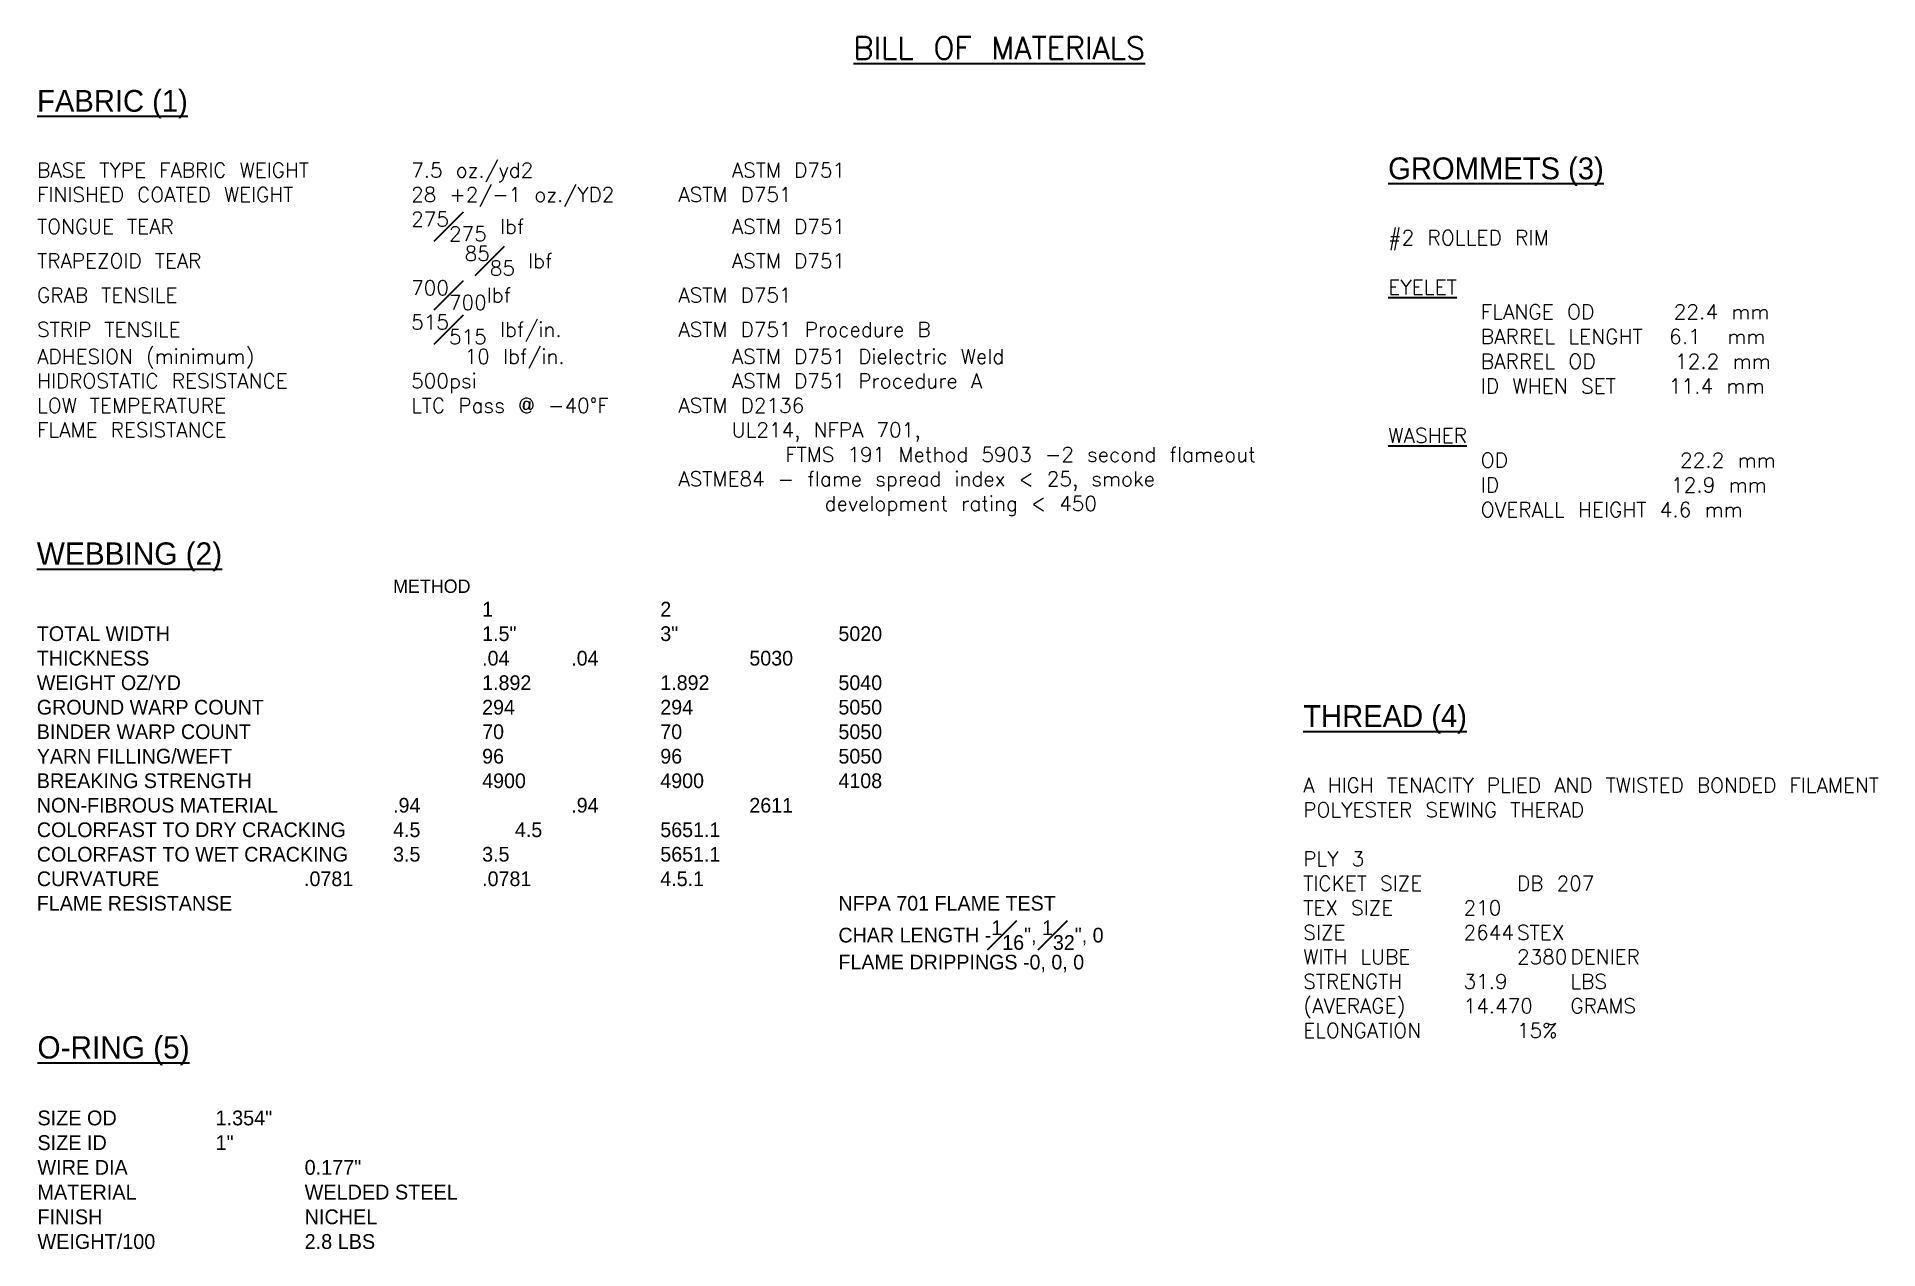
# Model space of a CAD drawing. Header units: inches. Extents: x -1914 to 19746, y -1697 to -663.
# Drawn here: x -1107 to -693.5, y -1474.8 to -1202.7 of the extents above; entities that cross this region are included whole.
import ezdxf

# ---------------------------------------------------------------- set-up
doc = ezdxf.new("R2010")
doc.units = ezdxf.units.IN
doc.header["$MEASUREMENT"] = 0
doc.layers.add('TEXT', color=7, linetype='Continuous')

msp = doc.modelspace()

# ---------------------------------------------------------------- texts
at = {"layer": 'TEXT', "attachment_point": 1}
for s, insert, char_height, width in [('{\\Ftxt.shx|c1;\\LBILL OF MATERIALS }', (-923.60274, -1202.69749), 5, 147.7765406), ('\\A1;{\\H1.633x;\\LFABRIC (1)\\P\\fTimes New Roman|b0|i0|c0|p18;\\P\\Ftxt.shx|c0;\\H0.6738x;\\lBASE TYPE FABRIC WEIGHT^I^I7.5 oz./yd2^I^I^I^IASTM D751\\fTimes New Roman|b0|i0|c0|p18;\\L\\P\\Ftxt.shx|c0;\\lFINISHED COATED WEIGHT^I^I^I28 +2/-1 oz./YD2^I^IASTM D751\\PTONGUE TEAR^I^I^I^I^I\\S275#275; lbf^I^I^I^IASTM D751\\PTRAPEZOID TEAR^I^I^I^I^I\\S85#85; lbf^I^I^I^IASTM D751\\PGRAB TENSILE^I^I^I^I^I\\S700#700;lbf^I^I^I^IASTM D751\\PSTRIP TENSILE^I^I^I^I^I\\S515#515; lbf/in.^I^I^IASTM D751 Procedure B\\PADHESION (minimum)^I^I^I^I10 lbf/in.^I^I^I^IASTM D751 Dielectric Weld\\PHIDROSTATIC RESISTANCE^I^I^I500psi^I^I^I^I^IASTM D751 Procedure A\\PLOW TEMPERATURE^I^I^I^ILTC Pass @ -40°F^I^IASTM D2136\\PFLAME RESISTANCE^I^I^I^I^I^I^I^I^I^IUL214, NFPA 701, \\P^I^I^I^I^I^I^I^I^I^I^I^I^I^IFTMS 191 Method 5903 -2 second flameout\\P                                        ^I^I^IASTME84 - flame spread index < 25, smoke\\P                                                  ^I^I   development rating < 450\\P            }', (-1106.93438, -1214.61738), 3, 423.0751347), ('{\\H1.225x;\\LGROMMETS (3)\\fTimes New Roman|b0|i0|c0|p18;\\l\\P\\P\\Ftxt.shx|c0;\\H0.6796x;#2 ROLLED RIM\\fTimes New Roman|b0|i0|c0|p18;\\P\\Ftxt.shx|c0;\\P\\LEYELET\\l  \\P       FLANGE OD      22.4 mm\\P       BARREL LENGHT  6.1  mm\\P       BARREL OD      12.2 mm\\P       ID WHEN SET    11.4 mm\\P\\P\\LWASHER\\P\\l       OD             22.2 mm\\P       ID             12.9 mm\\P       OVERALL HEIGHT 4.6 mm}', (-803.54238, -1229.76328), 4, 147.7765406), ('\\A1;{\\LWEBBING (2)\\P}                          {\\H0.6x;        ^I^IMETHOD\\P\\H1.1x;^I^I^I^I^I1^I^I2\\PTOTAL WIDTH^I^I^I^I1.5"^I^I3"^I^I5020   \\PTHICKNESS^I^I^I^I.04     ^I.04^I^I5030\\PWEIGHT OZ/YD^I^I^I^I1.892^I^I1.892^I^I5040\\PGROUND WARP COUNT^I^I^I294^I^I294^I^I5050          \\PBINDER WARP COUNT^I^I^I70^I^I70^I^I5050\\PYARN FILLING/WEFT^I^I^I96^I^I96^I^I5050      \\PBREAKING STRENGTH^I^I^I4900^I^I4900^I^I4108\\PNON-FIBROUS MATERIAL^I^I.94^I^I.94^I^I2611\\PCOLORFAST TO DRY CRACKING  ^I4.5 ^I      4.5^I^I5651.1\\PCOLORFAST TO WET CRACKING  ^I3.5    ^I3.5^I^I5651.1\\PCURVATURE                 ^I.0781^I^I.0781^I^I4.5.1         \\PFLAME RESISTANSE ^I^I^I^I^I^I^INFPA 701 FLAME TEST\\P^I^I^I^I^I^I^I^I^ICHAR LENGTH -\\S1#16;", \\S1#32;", 0\\P^I^I^I^I^I^I^I^I^IFLAME DRIPPINGS -0, 0, 0                             }', (-1106.98891, -1316.16512), 5, 265.5475121), ('{\\H1.633x;\\LTHREAD (4)\\fTimes New Roman|b0|i0|c0|p18;\\P\\P\\Ftxt.shx|c0;\\H0.6738x;\\lA HIGH TENACITY PLIED AND TWISTED BONDED FILAMENT POLYESTER SEWING THERAD\\P\\PPLY 3\\PTICKET SIZE^I^IDB 207\\PTEX SIZE^I^I210\\PSIZE^I^I^I2644^ISTEX\\PWITH LUBE^I^I2380^IDENIER\\PSTRENGTH^I^I31.9^I^ILBS\\P(AVERAGE)^I^I14.470^IGRAMS\\PELONGATION^I^I15%\\fTimes New Roman|b0|i0|c0|p18;\\L\\P\\P} ', (-822.61675, -1352.69437), 3, 149.6456186), ('{\\LO-RING (5)\\P\\P\\H0.6657x;\\lSIZE OD^I^I1.354"\\PSIZE ID^I^I1"\\PWIRE DIA^I^I0.177"\\PMATERIAL^I^IWELDED STEEL\\PFINISH^I^I^INICHEL\\PWEIGHT/100^I^I2.8 LBS}^I', (-1106.85119, -1427.00778), 5, 265.5475121)]:
    msp.add_mtext(s, dxfattribs=dict(at, insert=insert, char_height=char_height, width=width))

doc.saveas('drawing.dxf')
